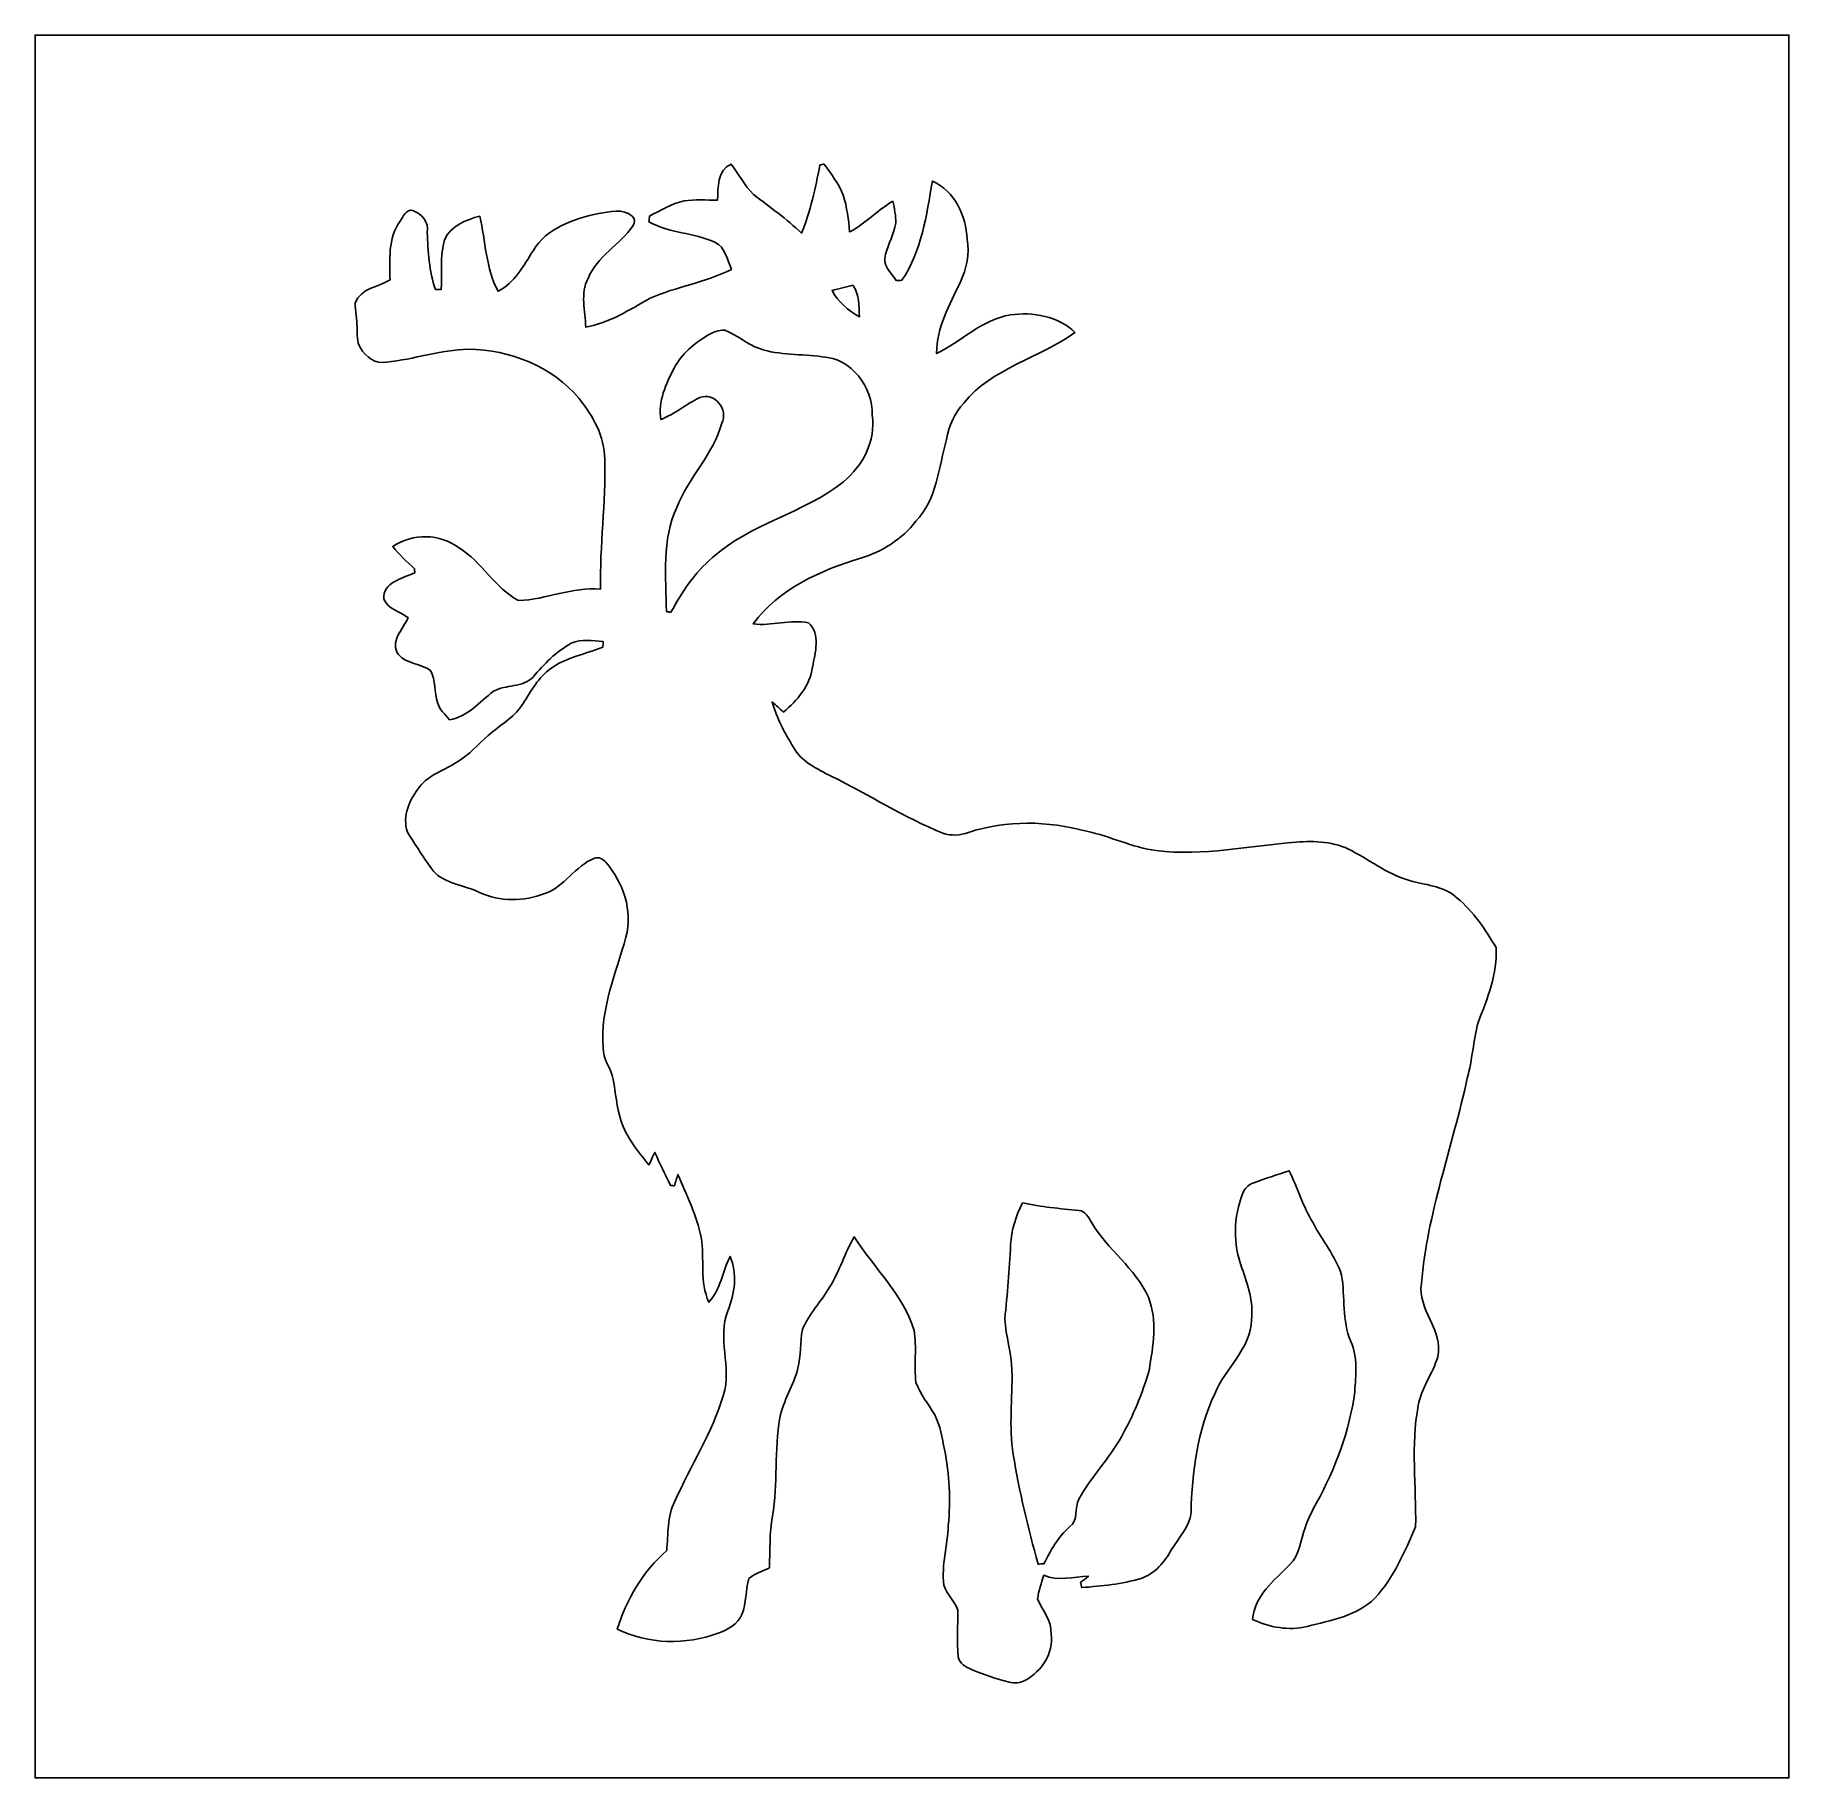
# Model space of a CAD drawing. Header units: centimetres. Extents: x -16.8 to 16.8, y -16.7 to 16.7.
import ezdxf

# ---------------------------------------------------------------- set-up
doc = ezdxf.new("R2010")
doc.units = ezdxf.units.CM
doc.header["$MEASUREMENT"] = 0
doc.layers.add('Layer 1', color=7, linetype='Continuous')

msp = doc.modelspace()

# ---------------------------------------------------------------- linework, layer by layer
at = {"layer": 'Layer 1', "color": 7}
for points, knots in [([(-16.77458, 16.66875), (-16.77458, 16.66875), (16.77458, 16.66875), (16.77458, 16.66875), (16.77458, 16.66875), (16.77458, 16.66875), (16.77458, -16.66875), (16.77458, -16.66875), (16.77458, -16.66875), (16.77458, -16.66875), (-16.77458, -16.66875), (-16.77458, -16.66875), (-16.77458, -16.66875), (-16.77458, -16.66875), (-16.77458, 16.66875), (-16.77458, 16.66875), (-16.77458, 16.66875), (-16.77458, 16.66875), (-16.77458, 16.66875), (-16.77458, 16.66875)], [0, 0, 0, 0, 0.16666667, 0.16666667, 0.16666667, 0.16666667, 0.33333333, 0.33333333, 0.33333333, 0.33333333, 0.5, 0.5, 0.5, 0.5, 0.66666667, 0.66666667, 0.66666667, 0.66666667, 1, 1, 1, 1]), ([(-1.76177, 14.18096), (-1.84926, 13.74034), (-1.94134, 13.29725), (-2.11314, 12.88027), (-2.11314, 12.88027), (-2.39854, 13.15226), (-2.72027, 13.38086), (-3.03177, 13.62075), (-3.03177, 13.62075), (-3.20358, 13.79044), (-3.31364, 14.01092), (-3.46181, 14.20001), (-3.46181, 14.20001), (-3.73133, 14.07901), (-3.70205, 13.75481), (-3.72286, 13.50786), (-3.72286, 13.50786), (-3.93524, 13.5128), (-4.14973, 13.52762), (-4.36069, 13.49728), (-4.36069, 13.49728), (-4.5974, 13.44436), (-4.8073, 13.31383), (-5.02214, 13.20765), (-5.02214, 13.20765), (-5.02461, 13.17978), (-5.02955, 13.12404), (-5.03202, 13.09617), (-5.03202, 13.09617), (-4.64185, 12.87815), (-4.17266, 12.88944), (-3.76943, 12.70459), (-3.76943, 12.70459), (-3.57082, 12.61145), (-3.53131, 12.37121), (-3.45369, 12.18636), (-3.45369, 12.18636), (-3.94794, 11.93588), (-4.50568, 11.86004), (-5.00839, 11.6332), (-5.00839, 11.6332), (-5.40279, 11.41765), (-5.79014, 11.16083), (-6.24134, 11.08216), (-6.24134, 11.08216), (-6.24311, 11.39261), (-6.35494, 11.72527), (-6.19443, 12.01385), (-6.19443, 12.01385), (-6.02827, 12.44529), (-5.58412, 12.6559), (-5.33365, 13.0242), (-5.33365, 13.0242), (-5.3019, 13.07853), (-5.29131, 13.16602), (-5.35129, 13.20482), (-5.35129, 13.20482), (-5.52873, 13.36146), (-5.7852, 13.28632), (-5.99193, 13.2588), (-5.99193, 13.2588), (-6.46395, 13.15791), (-6.98712, 12.98187), (-7.24923, 12.54231), (-7.24923, 12.54231), (-7.43056, 12.25374), (-7.60236, 11.93094), (-7.91669, 11.76796), (-7.91669, 11.76796), (-8.15904, 12.20893), (-8.15305, 12.72611), (-8.26664, 13.20482), (-8.26664, 13.20482), (-8.5284, 13.13462), (-8.83003, 13.02103), (-8.94009, 12.75045), (-8.94009, 12.75045), (-9.03711, 12.44282), (-8.9849, 12.11721), (-9.00818, 11.80077), (-9.00818, 11.80077), (-9.03534, 11.80147), (-9.08967, 11.80289), (-9.11648, 11.80394), (-9.11648, 11.80394), (-9.23819, 12.15319), (-9.25795, 12.52784), (-9.27171, 12.89438), (-9.27171, 12.89438), (-9.23043, 13.08947), (-9.38318, 13.24786), (-9.54864, 13.31031), (-9.54864, 13.31031), (-9.67705, 13.35193), (-9.73526, 13.18295), (-9.79276, 13.10816), (-9.79276, 13.10816), (-10.0263, 12.7822), (-9.99278, 12.36274), (-9.98361, 11.98492), (-9.98361, 11.98492), (-10.20833, 11.85157), (-10.54382, 11.82864), (-10.65213, 11.54818), (-10.65213, 11.54818), (-10.65459, 11.38943), (-10.61367, 11.23315), (-10.61544, 11.07405), (-10.61544, 11.07405), (-10.61014, 10.94317), (-10.6239, 10.80206), (-10.55158, 10.68529), (-10.55158, 10.68529), (-10.44857, 10.51772), (-10.26619, 10.36002), (-10.0524, 10.41329), (-10.0524, 10.41329), (-9.525, 10.46692), (-9.01559, 10.64613), (-8.48325, 10.6613), (-8.48325, 10.6613), (-7.69408, 10.64789), (-6.88022, 10.33462), (-6.3694, 9.71691), (-6.3694, 9.71691), (-6.10411, 9.38636), (-5.87869, 8.99125), (-5.87869, 8.55451), (-5.87869, 8.55451), (-5.8547, 7.72583), (-5.975, 6.90104), (-5.95842, 6.07131), (-5.95842, 6.07131), (-6.49499, 6.11928), (-6.99699, 5.87269), (-7.5244, 5.85011), (-7.5244, 5.85011), (-7.98054, 6.09388), (-8.22325, 6.59059), (-8.66246, 6.85906), (-8.66246, 6.85906), (-9.02617, 7.13705), (-9.55393, 7.14163), (-9.9314, 6.88728), (-9.9314, 6.88728), (-9.81181, 6.72747), (-9.66153, 6.59518), (-9.51512, 6.46077), (-9.51512, 6.46077), (-9.51442, 6.44137), (-9.51336, 6.40292), (-9.51265, 6.38351), (-9.51265, 6.38351), (-9.74231, 6.27168), (-10.12719, 6.20854), (-10.1032, 5.87728), (-10.1032, 5.87728), (-10.027, 5.68819), (-9.79029, 5.64056), (-9.63824, 5.52485), (-9.63824, 5.52485), (-9.73596, 5.30684), (-9.99737, 5.06095), (-9.82416, 4.81753), (-9.82416, 4.81753), (-9.66364, 4.64009), (-9.39553, 4.64996), (-9.20856, 4.51379), (-9.20856, 4.51379), (-9.11154, 4.32611), (-9.14012, 4.09857), (-9.07591, 3.89925), (-9.07591, 3.89925), (-9.04416, 3.76449), (-8.92493, 3.67771), (-8.8452, 3.57188), (-8.8452, 3.57188), (-8.49489, 3.62761), (-8.27264, 3.91654), (-8.00523, 4.11727), (-8.00523, 4.11727), (-7.76923, 4.24991), (-7.45102, 4.18289), (-7.24817, 4.38891), (-7.24817, 4.38891), (-7.03756, 4.63726), (-6.80791, 4.87856), (-6.51757, 5.03414), (-6.51757, 5.03414), (-6.32354, 5.12198), (-6.11223, 5.08635), (-5.90868, 5.06871), (-5.90868, 5.06871), (-5.90973, 5.0419), (-5.91185, 4.98757), (-5.91291, 4.96076), (-5.91291, 4.96076), (-6.27627, 4.8133), (-6.68761, 4.75227), (-6.99241, 4.48663), (-6.99241, 4.48663), (-7.21078, 4.29507), (-7.33354, 4.02661), (-7.50006, 3.79413), (-7.50006, 3.79413), (-7.66939, 3.58528), (-7.90434, 3.44734), (-8.10542, 3.27237), (-8.10542, 3.27237), (-8.30439, 3.10727), (-8.46773, 2.89913), (-8.69527, 2.76966), (-8.69527, 2.76966), (-8.9348, 2.60773), (-9.23572, 2.52801), (-9.41917, 2.292), (-9.41917, 2.292), (-9.6072, 2.04964), (-9.75572, 1.73284), (-9.652, 1.4224), (-9.652, 1.4224), (-9.49643, 1.17016), (-9.33344, 0.9211), (-9.15988, 0.68051), (-9.15988, 0.68051), (-8.92845, 0.42404), (-8.56403, 0.41628), (-8.27123, 0.26987), (-8.27123, 0.26987), (-7.88458, 0.08467), (-7.42068, 0.09737), (-7.02522, 0.24871), (-7.02522, 0.24871), (-6.64528, 0.375), (-6.44525, 0.78176), (-6.07236, 0.92181), (-6.07236, 0.92181), (-5.99123, 0.95638), (-5.90762, 0.90911), (-5.85682, 0.84596), (-5.85682, 0.84596), (-5.52309, 0.46108), (-5.33576, -0.0829), (-5.47194, -0.58738), (-5.47194, -0.58738), (-5.66208, -1.28023), (-5.97006, -1.9618), (-5.90621, -2.6984), (-5.90621, -2.6984), (-5.92067, -2.92523), (-5.74922, -3.09492), (-5.71676, -3.31047), (-5.71676, -3.31047), (-5.66632, -3.56835), (-5.65009, -3.83434), (-5.56895, -4.08623), (-5.56895, -4.08623), (-5.46876, -4.4129), (-5.24263, -4.67995), (-5.03308, -4.94347), (-5.03308, -4.94347), (-4.9911, -4.86728), (-4.96076, -4.77449), (-4.91843, -4.70288), (-4.91843, -4.70288), (-4.82494, -4.91596), (-4.72193, -5.12516), (-4.62245, -5.33541), (-4.62245, -5.33541), (-4.60304, -5.33753), (-4.56424, -5.34106), (-4.54484, -5.34282), (-4.54484, -5.34282), (-4.52261, -5.26944), (-4.50003, -5.19642), (-4.4771, -5.12339), (-4.4771, -5.12339), (-4.30883, -5.51674), (-4.1215, -5.90656), (-4.03437, -6.32848), (-4.03437, -6.32848), (-3.96522, -6.7377), (-4.06506, -7.18185), (-3.88514, -7.56955), (-3.88514, -7.56955), (-3.66254, -7.32543), (-3.62338, -6.979), (-3.48121, -6.69184), (-3.48121, -6.69184), (-3.33693, -7.01992), (-3.38773, -7.40728), (-3.52425, -7.73112), (-3.52425, -7.73112), (-3.73204, -8.25077), (-3.43958, -8.81345), (-3.6068, -9.34191), (-3.6068, -9.34191), (-3.82129, -10.06052), (-4.23228, -10.69552), (-4.53531, -11.37673), (-4.53531, -11.37673), (-4.68983, -11.6653), (-4.65984, -12.00573), (-4.69194, -12.32076), (-4.69194, -12.32076), (-5.14632, -12.71729), (-5.45818, -13.24928), (-5.63845, -13.82042), (-5.63845, -13.82042), (-5.04296, -14.11887), (-4.32753, -14.12769), (-3.70734, -13.8998), (-3.70734, -13.8998), (-3.52531, -13.83101), (-3.33199, -13.72941), (-3.25226, -13.54067), (-3.25226, -13.54067), (-3.16406, -13.32265), (-3.1877, -13.07853), (-3.12067, -12.85522), (-3.12067, -12.85522), (-3.01096, -12.75362), (-2.85715, -12.71764), (-2.72662, -12.64849), (-2.72662, -12.64849), (-2.71851, -12.31829), (-2.72591, -11.98562), (-2.66947, -11.65895), (-2.66947, -11.65895), (-2.56293, -11.03701), (-2.63419, -10.39954), (-2.52906, -9.77829), (-2.52906, -9.77829), (-2.45816, -9.44845), (-2.26801, -9.15882), (-2.18193, -8.83391), (-2.18193, -8.83391), (-2.12584, -8.59049), (-2.14136, -8.3372), (-2.09691, -8.09343), (-2.09691, -8.09343), (-1.9745, -7.79321), (-1.73531, -7.56109), (-1.57868, -7.27957), (-1.57868, -7.27957), (-1.38218, -6.97971), (-1.28976, -6.62658), (-1.1049, -6.32072), (-1.1049, -6.32072), (-0.72496, -6.91656), (-0.17321, -7.41715), (0.04233, -8.10754), (0.04233, -8.10754), (0.09313, -8.43633), (0.03598, -8.77252), (0.0762, -9.10308), (0.0762, -9.10308), (0.15346, -9.33132), (0.31362, -9.51724), (0.43392, -9.72291), (0.43392, -9.72291), (0.54363, -9.92858), (0.57503, -10.16353), (0.6223, -10.3886), (0.6223, -10.3886), (0.71931, -10.86414), (0.74154, -11.35451), (0.69391, -11.83746), (0.69391, -11.83746), (0.67804, -12.21952), (0.56444, -12.59699), (0.60678, -12.98152), (0.60678, -12.98152), (0.66781, -13.15685), (0.81633, -13.28843), (0.87912, -13.462), (0.87912, -13.462), (0.88124, -13.75939), (0.85019, -14.05714), (0.88618, -14.35382), (0.88618, -14.35382), (0.90523, -14.48294), (1.03187, -14.54961), (1.14053, -14.59547), (1.14053, -14.59547), (1.37372, -14.68967), (1.61043, -14.77821), (1.85596, -14.83536), (1.85596, -14.83536), (1.95968, -14.86253), (2.07469, -14.85159), (2.16853, -14.79762), (2.16853, -14.79762), (2.47967, -14.63252), (2.71463, -14.27903), (2.66136, -13.91779), (2.66136, -13.91779), (2.67899, -13.66061), (2.48849, -13.468), (2.40206, -13.24539), (2.40206, -13.24539), (2.42006, -13.08982), (2.47897, -12.94236), (2.51989, -12.79207), (2.51989, -12.79207), (2.79329, -12.91202), (3.08857, -12.81677), (3.37432, -12.81042), (3.37432, -12.81042), (3.32423, -12.85028), (3.27378, -12.89015), (3.22298, -12.92966), (3.22298, -12.92966), (3.22933, -12.95435), (3.24132, -13.00409), (3.24732, -13.02879), (3.24732, -13.02879), (3.62938, -12.99774), (4.01426, -12.96211), (4.38291, -12.85099), (4.38291, -12.85099), (4.64679, -12.76244), (4.83482, -12.53666), (4.96676, -12.30101), (4.96676, -12.30101), (5.09341, -12.06888), (5.32236, -11.86886), (5.33894, -11.59016), (5.33894, -11.59016), (5.35305, -10.81581), (5.46382, -10.03124), (5.79085, -9.32215), (5.79085, -9.32215), (5.98734, -8.83003), (6.48194, -8.46455), (6.49711, -7.90575), (6.49711, -7.90575), (6.53133, -7.56461), (6.42726, -7.23441), (6.31155, -6.91903), (6.31155, -6.91903), (6.13939, -6.46148), (6.14327, -5.93584), (6.32919, -5.48322), (6.32919, -5.48322), (6.36094, -5.39362), (6.43361, -5.32483), (6.52145, -5.29061), (6.52145, -5.29061), (6.74829, -5.19783), (6.98606, -5.13503), (7.21783, -5.0546), (7.21783, -5.0546), (7.37129, -5.38586), (7.47995, -5.73793), (7.67327, -6.04979), (7.67327, -6.04979), (7.84119, -6.39057), (8.10331, -6.68443), (8.21902, -7.04991), (8.21902, -7.04991), (8.28781, -7.47042), (8.21866, -7.92127), (8.39364, -8.32097), (8.39364, -8.32097), (8.53405, -8.62154), (8.48748, -8.96197), (8.46914, -9.28194), (8.46914, -9.28194), (8.37142, -10.03159), (8.09942, -10.74879), (7.73853, -11.40954), (7.73853, -11.40954), (7.65598, -11.563), (7.56744, -11.7154), (7.51946, -11.88438), (7.51946, -11.88438), (7.42738, -12.12074), (7.4235, -12.40331), (7.22665, -12.58852), (7.22665, -12.58852), (6.92926, -12.88803), (6.55038, -13.18295), (6.51404, -13.63698), (6.51404, -13.63698), (6.84036, -13.79326), (7.20619, -13.8557), (7.56214, -13.77174), (7.56214, -13.77174), (8.01335, -13.65285), (8.509, -13.57207), (8.85472, -13.22987), (8.85472, -13.22987), (9.21526, -12.84146), (9.42728, -12.34334), (9.6333, -11.86321), (9.6333, -11.86321), (9.65129, -11.09345), (9.53558, -10.30852), (9.68551, -9.54476), (9.68551, -9.54476), (9.73914, -9.20644), (9.96527, -8.93586), (10.05664, -8.61272), (10.05664, -8.61272), (10.16917, -8.09907), (9.66611, -7.71313), (9.74407, -7.21007), (9.74407, -7.21007), (9.85908, -5.86669), (10.33639, -4.59528), (10.62214, -3.28613), (10.62214, -3.28613), (10.71704, -2.93476), (10.7382, -2.56893), (10.82887, -2.21721), (10.82887, -2.21721), (11.01019, -1.76213), (11.19999, -1.27988), (11.17212, -0.78458), (11.17212, -0.78458), (10.96892, -0.43956), (10.73997, -0.09454), (10.42635, 0.16051), (10.42635, 0.16051), (10.19986, 0.38029), (9.8679, 0.40711), (9.57721, 0.48013), (9.57721, 0.48013), (9.14612, 0.58632), (8.79263, 0.86289), (8.40846, 1.06892), (8.40846, 1.06892), (8.08567, 1.23931), (7.70749, 1.26224), (7.35048, 1.23119), (7.35048, 1.23119), (6.45936, 1.16487), (5.57071, 0.95744), (4.67325, 1.06998), (4.67325, 1.06998), (4.21252, 1.13065), (3.79166, 1.34549), (3.33869, 1.43827), (3.33869, 1.43827), (2.60279, 1.63971), (1.80869, 1.65876), (1.08056, 1.41429), (1.08056, 1.41429), (0.92287, 1.35819), (0.74824, 1.34867), (0.58808, 1.403), (0.58808, 1.403), (-0.15064, 1.70074), (-0.81986, 2.1396), (-1.53529, 2.48603), (-1.53529, 2.48603), (-1.8101, 2.62925), (-2.11561, 2.77001), (-2.27259, 3.05364), (-2.27259, 3.05364), (-2.43769, 3.32211), (-2.5848, 3.60645), (-2.67547, 3.90913), (-2.67547, 3.90913), (-2.60103, 3.84916), (-2.53012, 3.78531), (-2.46027, 3.71969), (-2.46027, 3.71969), (-2.18758, 3.93629), (-1.95615, 4.22734), (-1.90183, 4.58082), (-1.90183, 4.58082), (-1.8542, 4.84928), (-1.74096, 5.21688), (-1.98085, 5.42713), (-1.98085, 5.42713), (-2.32622, 5.50016), (-2.68605, 5.35905), (-3.03742, 5.40667), (-3.03742, 5.40667), (-2.54, 6.06954), (-1.7586, 6.43572), (-0.98143, 6.66221), (-0.98143, 6.66221), (-0.56797, 6.78674), (-0.19297, 7.02698), (0.07514, 7.36776), (0.07514, 7.36776), (0.47801, 7.78933), (0.50976, 8.40105), (0.65969, 8.93339), (0.65969, 8.93339), (0.7052, 9.19127), (0.81456, 9.43398), (0.98919, 9.63083), (0.98919, 9.63083), (1.53247, 10.30676), (2.43664, 10.48456), (3.1175, 10.97739), (3.1175, 10.97739), (2.80317, 11.29347), (2.30752, 11.37885), (1.88136, 11.31605), (1.88136, 11.31605), (1.33809, 11.22574), (0.94791, 10.81087), (0.4699, 10.57769), (0.4699, 10.57769), (0.46673, 11.07793), (0.72143, 11.51008), (0.92534, 11.94788), (0.92534, 11.94788), (1.04599, 12.20011), (1.0989, 12.48657), (1.05798, 12.76491), (1.05798, 12.76491), (1.02835, 13.21047), (0.82127, 13.68742), (0.38947, 13.87651), (0.38947, 13.87651), (0.27517, 13.22423), (0.18874, 12.53984), (-0.19403, 11.97927), (-0.19403, 11.97927), (-0.2219, 11.97716), (-0.27728, 11.97328), (-0.3048, 11.97116), (-0.3048, 11.97116), (-0.39617, 12.1285), (-0.57679, 12.27279), (-0.50765, 12.47669), (-0.50765, 12.47669), (-0.44838, 12.67777), (-0.34925, 12.86616), (-0.31009, 13.07394), (-0.31009, 13.07394), (-0.30692, 13.2147), (-0.33479, 13.3537), (-0.36689, 13.48987), (-0.36689, 13.48987), (-0.66075, 13.32054), (-0.89182, 13.06019), (-1.19239, 12.90285), (-1.19239, 12.90285), (-1.21073, 13.13991), (-1.24354, 13.37769), (-1.31551, 13.60452), (-1.31551, 13.60452), (-1.40018, 13.8236), (-1.54658, 14.01127), (-1.68063, 14.20107), (-1.68063, 14.20107), (-1.70109, 14.19613), (-1.74166, 14.1859), (-1.76177, 14.18096)], [0, 0, 0, 0, 0.00606061, 0.00606061, 0.00606061, 0.00606061, 0.01212121, 0.01212121, 0.01212121, 0.01212121, 0.01818182, 0.01818182, 0.01818182, 0.01818182, 0.02424242, 0.02424242, 0.02424242, 0.02424242, 0.03030303, 0.03030303, 0.03030303, 0.03030303, 0.03636364, 0.03636364, 0.03636364, 0.03636364, 0.04242424, 0.04242424, 0.04242424, 0.04242424, 0.04848485, 0.04848485, 0.04848485, 0.04848485, 0.05454545, 0.05454545, 0.05454545, 0.05454545, 0.06060606, 0.06060606, 0.06060606, 0.06060606, 0.06666667, 0.06666667, 0.06666667, 0.06666667, 0.07272727, 0.07272727, 0.07272727, 0.07272727, 0.07878788, 0.07878788, 0.07878788, 0.07878788, 0.08484848, 0.08484848, 0.08484848, 0.08484848, 0.09090909, 0.09090909, 0.09090909, 0.09090909, 0.0969697, 0.0969697, 0.0969697, 0.0969697, 0.1030303, 0.1030303, 0.1030303, 0.1030303, 0.10909091, 0.10909091, 0.10909091, 0.10909091, 0.11515152, 0.11515152, 0.11515152, 0.11515152, 0.12121212, 0.12121212, 0.12121212, 0.12121212, 0.12727273, 0.12727273, 0.12727273, 0.12727273, 0.13333333, 0.13333333, 0.13333333, 0.13333333, 0.13939394, 0.13939394, 0.13939394, 0.13939394, 0.14545455, 0.14545455, 0.14545455, 0.14545455, 0.15151515, 0.15151515, 0.15151515, 0.15151515, 0.15757576, 0.15757576, 0.15757576, 0.15757576, 0.16363636, 0.16363636, 0.16363636, 0.16363636, 0.16969697, 0.16969697, 0.16969697, 0.16969697, 0.17575758, 0.17575758, 0.17575758, 0.17575758, 0.18181818, 0.18181818, 0.18181818, 0.18181818, 0.18787879, 0.18787879, 0.18787879, 0.18787879, 0.19393939, 0.19393939, 0.19393939, 0.19393939, 0.2, 0.2, 0.2, 0.2, 0.20606061, 0.20606061, 0.20606061, 0.20606061, 0.21212121, 0.21212121, 0.21212121, 0.21212121, 0.21818182, 0.21818182, 0.21818182, 0.21818182, 0.22424242, 0.22424242, 0.22424242, 0.22424242, 0.23030303, 0.23030303, 0.23030303, 0.23030303, 0.23636364, 0.23636364, 0.23636364, 0.23636364, 0.24242424, 0.24242424, 0.24242424, 0.24242424, 0.24848485, 0.24848485, 0.24848485, 0.24848485, 0.25454545, 0.25454545, 0.25454545, 0.25454545, 0.26060606, 0.26060606, 0.26060606, 0.26060606, 0.26666667, 0.26666667, 0.26666667, 0.26666667, 0.27272727, 0.27272727, 0.27272727, 0.27272727, 0.27878788, 0.27878788, 0.27878788, 0.27878788, 0.28484848, 0.28484848, 0.28484848, 0.28484848, 0.29090909, 0.29090909, 0.29090909, 0.29090909, 0.2969697, 0.2969697, 0.2969697, 0.2969697, 0.3030303, 0.3030303, 0.3030303, 0.3030303, 0.30909091, 0.30909091, 0.30909091, 0.30909091, 0.31515152, 0.31515152, 0.31515152, 0.31515152, 0.32121212, 0.32121212, 0.32121212, 0.32121212, 0.32727273, 0.32727273, 0.32727273, 0.32727273, 0.33333333, 0.33333333, 0.33333333, 0.33333333, 0.33939394, 0.33939394, 0.33939394, 0.33939394, 0.34545455, 0.34545455, 0.34545455, 0.34545455, 0.35151515, 0.35151515, 0.35151515, 0.35151515, 0.35757576, 0.35757576, 0.35757576, 0.35757576, 0.36363636, 0.36363636, 0.36363636, 0.36363636, 0.36969697, 0.36969697, 0.36969697, 0.36969697, 0.37575758, 0.37575758, 0.37575758, 0.37575758, 0.38181818, 0.38181818, 0.38181818, 0.38181818, 0.38787879, 0.38787879, 0.38787879, 0.38787879, 0.39393939, 0.39393939, 0.39393939, 0.39393939, 0.4, 0.4, 0.4, 0.4, 0.40606061, 0.40606061, 0.40606061, 0.40606061, 0.41212121, 0.41212121, 0.41212121, 0.41212121, 0.41818182, 0.41818182, 0.41818182, 0.41818182, 0.42424242, 0.42424242, 0.42424242, 0.42424242, 0.43030303, 0.43030303, 0.43030303, 0.43030303, 0.43636364, 0.43636364, 0.43636364, 0.43636364, 0.44242424, 0.44242424, 0.44242424, 0.44242424, 0.44848485, 0.44848485, 0.44848485, 0.44848485, 0.45454545, 0.45454545, 0.45454545, 0.45454545, 0.46060606, 0.46060606, 0.46060606, 0.46060606, 0.46666667, 0.46666667, 0.46666667, 0.46666667, 0.47272727, 0.47272727, 0.47272727, 0.47272727, 0.47878788, 0.47878788, 0.47878788, 0.47878788, 0.48484848, 0.48484848, 0.48484848, 0.48484848, 0.49090909, 0.49090909, 0.49090909, 0.49090909, 0.4969697, 0.4969697, 0.4969697, 0.4969697, 0.5030303, 0.5030303, 0.5030303, 0.5030303, 0.50909091, 0.50909091, 0.50909091, 0.50909091, 0.51515152, 0.51515152, 0.51515152, 0.51515152, 0.52121212, 0.52121212, 0.52121212, 0.52121212, 0.52727273, 0.52727273, 0.52727273, 0.52727273, 0.53333333, 0.53333333, 0.53333333, 0.53333333, 0.53939394, 0.53939394, 0.53939394, 0.53939394, 0.54545455, 0.54545455, 0.54545455, 0.54545455, 0.55151515, 0.55151515, 0.55151515, 0.55151515, 0.55757576, 0.55757576, 0.55757576, 0.55757576, 0.56363636, 0.56363636, 0.56363636, 0.56363636, 0.56969697, 0.56969697, 0.56969697, 0.56969697, 0.57575758, 0.57575758, 0.57575758, 0.57575758, 0.58181818, 0.58181818, 0.58181818, 0.58181818, 0.58787879, 0.58787879, 0.58787879, 0.58787879, 0.59393939, 0.59393939, 0.59393939, 0.59393939, 0.6, 0.6, 0.6, 0.6, 0.60606061, 0.60606061, 0.60606061, 0.60606061, 0.61212121, 0.61212121, 0.61212121, 0.61212121, 0.61818182, 0.61818182, 0.61818182, 0.61818182, 0.62424242, 0.62424242, 0.62424242, 0.62424242, 0.63030303, 0.63030303, 0.63030303, 0.63030303, 0.63636364, 0.63636364, 0.63636364, 0.63636364, 0.64242424, 0.64242424, 0.64242424, 0.64242424, 0.64848485, 0.64848485, 0.64848485, 0.64848485, 0.65454545, 0.65454545, 0.65454545, 0.65454545, 0.66060606, 0.66060606, 0.66060606, 0.66060606, 0.66666667, 0.66666667, 0.66666667, 0.66666667, 0.67272727, 0.67272727, 0.67272727, 0.67272727, 0.67878788, 0.67878788, 0.67878788, 0.67878788, 0.68484848, 0.68484848, 0.68484848, 0.68484848, 0.69090909, 0.69090909, 0.69090909, 0.69090909, 0.6969697, 0.6969697, 0.6969697, 0.6969697, 0.7030303, 0.7030303, 0.7030303, 0.7030303, 0.70909091, 0.70909091, 0.70909091, 0.70909091, 0.71515152, 0.71515152, 0.71515152, 0.71515152, 0.72121212, 0.72121212, 0.72121212, 0.72121212, 0.72727273, 0.72727273, 0.72727273, 0.72727273, 0.73333333, 0.73333333, 0.73333333, 0.73333333, 0.73939394, 0.73939394, 0.73939394, 0.73939394, 0.74545455, 0.74545455, 0.74545455, 0.74545455, 0.75151515, 0.75151515, 0.75151515, 0.75151515, 0.75757576, 0.75757576, 0.75757576, 0.75757576, 0.76363636, 0.76363636, 0.76363636, 0.76363636, 0.76969697, 0.76969697, 0.76969697, 0.76969697, 0.77575758, 0.77575758, 0.77575758, 0.77575758, 0.78181818, 0.78181818, 0.78181818, 0.78181818, 0.78787879, 0.78787879, 0.78787879, 0.78787879, 0.79393939, 0.79393939, 0.79393939, 0.79393939, 0.8, 0.8, 0.8, 0.8, 0.80606061, 0.80606061, 0.80606061, 0.80606061, 0.81212121, 0.81212121, 0.81212121, 0.81212121, 0.81818182, 0.81818182, 0.81818182, 0.81818182, 0.82424242, 0.82424242, 0.82424242, 0.82424242, 0.83030303, 0.83030303, 0.83030303, 0.83030303, 0.83636364, 0.83636364, 0.83636364, 0.83636364, 0.84242424, 0.84242424, 0.84242424, 0.84242424, 0.84848485, 0.84848485, 0.84848485, 0.84848485, 0.85454545, 0.85454545, 0.85454545, 0.85454545, 0.86060606, 0.86060606, 0.86060606, 0.86060606, 0.86666667, 0.86666667, 0.86666667, 0.86666667, 0.87272727, 0.87272727, 0.87272727, 0.87272727, 0.87878788, 0.87878788, 0.87878788, 0.87878788, 0.88484848, 0.88484848, 0.88484848, 0.88484848, 0.89090909, 0.89090909, 0.89090909, 0.89090909, 0.8969697, 0.8969697, 0.8969697, 0.8969697, 0.9030303, 0.9030303, 0.9030303, 0.9030303, 0.90909091, 0.90909091, 0.90909091, 0.90909091, 0.91515152, 0.91515152, 0.91515152, 0.91515152, 0.92121212, 0.92121212, 0.92121212, 0.92121212, 0.92727273, 0.92727273, 0.92727273, 0.92727273, 0.93333333, 0.93333333, 0.93333333, 0.93333333, 0.93939394, 0.93939394, 0.93939394, 0.93939394, 0.94545455, 0.94545455, 0.94545455, 0.94545455, 0.95151515, 0.95151515, 0.95151515, 0.95151515, 0.95757576, 0.95757576, 0.95757576, 0.95757576, 0.96363636, 0.96363636, 0.96363636, 0.96363636, 0.96969697, 0.96969697, 0.96969697, 0.96969697, 0.97575758, 0.97575758, 0.97575758, 0.97575758, 0.98181818, 0.98181818, 0.98181818, 0.98181818, 0.98787879, 0.98787879, 0.98787879, 0.98787879, 1, 1, 1, 1]), ([(-1.53, 11.78243), (-1.39665, 11.817), (-1.26294, 11.85086), (-1.12889, 11.88473), (-1.12889, 11.88473), (-1.00506, 11.70834), (-1.01882, 11.48609), (-1.0033, 11.28078), (-1.0033, 11.28078), (-1.2192, 11.39649), (-1.41464, 11.5637), (-1.53, 11.78243)], [0, 0, 0, 0, 0.25, 0.25, 0.25, 0.25, 0.5, 0.5, 0.5, 0.5, 1, 1, 1, 1]), ([(-3.90631, 10.928), (-3.80894, 10.98726), (-3.69888, 11.02501), (-3.58246, 11.02184), (-3.58246, 11.02184), (-3.34716, 10.93294), (-3.15454, 10.75831), (-2.91747, 10.67259), (-2.91747, 10.67259), (-2.53153, 10.53677), (-2.11526, 10.57592), (-1.71591, 10.51384), (-1.71591, 10.51384), (-1.16064, 10.49232), (-0.74965, 9.9314), (-0.75988, 9.40082), (-0.75988, 9.40082), (-0.69003, 8.90482), (-0.94156, 8.43139), (-1.31339, 8.12165), (-1.31339, 8.12165), (-2.07574, 7.51346), (-3.08963, 7.33425), (-3.8167, 6.6735), (-3.8167, 6.6735), (-4.15643, 6.38845), (-4.40161, 6.0138), (-4.61081, 5.62716), (-4.61081, 5.62716), (-4.63268, 5.63139), (-4.67642, 5.63915), (-4.69794, 5.64303), (-4.69794, 5.64303), (-4.70041, 6.3052), (-4.79354, 7.01534), (-4.49721, 7.63446), (-4.49721, 7.63446), (-4.27461, 8.2042), (-3.80083, 8.64517), (-3.64031, 9.24242), (-3.64031, 9.24242), (-3.50308, 9.50454), (-3.78001, 9.8485), (-4.05941, 9.73561), (-4.05941, 9.73561), (-4.31694, 9.61284), (-4.53743, 9.42022), (-4.80413, 9.3151), (-4.80413, 9.3151), (-4.86057, 9.66399), (-4.70853, 9.99631), (-4.54942, 10.29617), (-4.54942, 10.29617), (-4.40972, 10.56958), (-4.16454, 10.77101), (-3.90631, 10.928)], [0, 0, 0, 0, 0.06666667, 0.06666667, 0.06666667, 0.06666667, 0.13333333, 0.13333333, 0.13333333, 0.13333333, 0.2, 0.2, 0.2, 0.2, 0.26666667, 0.26666667, 0.26666667, 0.26666667, 0.33333333, 0.33333333, 0.33333333, 0.33333333, 0.4, 0.4, 0.4, 0.4, 0.46666667, 0.46666667, 0.46666667, 0.46666667, 0.53333333, 0.53333333, 0.53333333, 0.53333333, 0.6, 0.6, 0.6, 0.6, 0.66666667, 0.66666667, 0.66666667, 0.66666667, 0.73333333, 0.73333333, 0.73333333, 0.73333333, 0.8, 0.8, 0.8, 0.8, 0.86666667, 0.86666667, 0.86666667, 0.86666667, 1, 1, 1, 1]), ([(2.11631, -5.66843), (2.46909, -5.74816), (2.83034, -5.77744), (3.18911, -5.81484), (3.18911, -5.81484), (3.31964, -5.82471), (3.37679, -5.95559), (3.43994, -6.05049), (3.43994, -6.05049), (3.73839, -6.57084), (4.27496, -6.91621), (4.5212, -7.47148), (4.5212, -7.47148), (4.70429, -7.92127), (4.61398, -8.41269), (4.5339, -8.87342), (4.5339, -8.87342), (4.41149, -9.31651), (4.2291, -9.74231), (4.00473, -10.14307), (4.00473, -10.14307), (3.77225, -10.56675), (3.42371, -10.91389), (3.18982, -11.33616), (3.18982, -11.33616), (3.10127, -11.50408), (3.19264, -11.74644), (3.01307, -11.86674), (3.01307, -11.86674), (2.79471, -12.06112), (2.64971, -12.31512), (2.52271, -12.57476), (2.52271, -12.57476), (2.4952, -12.57582), (2.43981, -12.57723), (2.41229, -12.57829), (2.41229, -12.57829), (2.22003, -11.88685), (2.04964, -11.18835), (1.93746, -10.47962), (1.93746, -10.47962), (1.84644, -9.94798), (1.92722, -9.40823), (1.91206, -8.87342), (1.91206, -8.87342), (1.90182, -8.5404), (1.7967, -8.21937), (1.77377, -7.88846), (1.77377, -7.88846), (1.82809, -7.41786), (1.86055, -6.94549), (1.8863, -6.47277), (1.8863, -6.47277), (1.90324, -6.1916), (1.98543, -5.91714), (2.11631, -5.66843)], [0, 0, 0, 0, 0.06666667, 0.06666667, 0.06666667, 0.06666667, 0.13333333, 0.13333333, 0.13333333, 0.13333333, 0.2, 0.2, 0.2, 0.2, 0.26666667, 0.26666667, 0.26666667, 0.26666667, 0.33333333, 0.33333333, 0.33333333, 0.33333333, 0.4, 0.4, 0.4, 0.4, 0.46666667, 0.46666667, 0.46666667, 0.46666667, 0.53333333, 0.53333333, 0.53333333, 0.53333333, 0.6, 0.6, 0.6, 0.6, 0.66666667, 0.66666667, 0.66666667, 0.66666667, 0.73333333, 0.73333333, 0.73333333, 0.73333333, 0.8, 0.8, 0.8, 0.8, 0.86666667, 0.86666667, 0.86666667, 0.86666667, 1, 1, 1, 1])]:
    msp.add_open_spline(points, degree=3, knots=knots, dxfattribs=at)
at = {"layer": 'Layer 1', "color": 251}
for points, knots in [([(-1.76177, 14.18096), (-1.74166, 14.1859), (-1.70109, 14.19613), (-1.68063, 14.20107), (-1.68063, 14.20107), (-1.54658, 14.01127), (-1.40018, 13.8236), (-1.31551, 13.60452), (-1.31551, 13.60452), (-1.24354, 13.37769), (-1.21073, 13.13991), (-1.19239, 12.90285), (-1.19239, 12.90285), (-0.89182, 13.06019), (-0.66075, 13.32054), (-0.36689, 13.48987), (-0.36689, 13.48987), (-0.33479, 13.3537), (-0.30692, 13.2147), (-0.31009, 13.07394), (-0.31009, 13.07394), (-0.34925, 12.86616), (-0.44838, 12.67777), (-0.50765, 12.47669), (-0.50765, 12.47669), (-0.57679, 12.27279), (-0.39617, 12.1285), (-0.3048, 11.97116), (-0.3048, 11.97116), (-0.27728, 11.97328), (-0.2219, 11.97716), (-0.19403, 11.97927), (-0.19403, 11.97927), (0.18874, 12.53984), (0.27517, 13.22423), (0.38947, 13.87651), (0.38947, 13.87651), (0.82127, 13.68742), (1.02835, 13.21047), (1.05798, 12.76491), (1.05798, 12.76491), (1.0989, 12.48657), (1.04599, 12.20011), (0.92534, 11.94788), (0.92534, 11.94788), (0.72143, 11.51008), (0.46673, 11.07793), (0.4699, 10.57769), (0.4699, 10.57769), (0.94791, 10.81087), (1.33809, 11.22574), (1.88136, 11.31605), (1.88136, 11.31605), (2.30752, 11.37885), (2.80317, 11.29347), (3.1175, 10.97739), (3.1175, 10.97739), (2.43664, 10.48456), (1.53247, 10.30676), (0.98919, 9.63083), (0.98919, 9.63083), (0.81456, 9.43398), (0.7052, 9.19127), (0.65969, 8.93339), (0.65969, 8.93339), (0.50976, 8.40105), (0.47801, 7.78933), (0.07514, 7.36776), (0.07514, 7.36776), (-0.19297, 7.02698), (-0.56797, 6.78674), (-0.98143, 6.66221), (-0.98143, 6.66221), (-1.7586, 6.43572), (-2.54, 6.06954), (-3.03742, 5.40667), (-3.03742, 5.40667), (-2.68605, 5.35905), (-2.32622, 5.50016), (-1.98085, 5.42713), (-1.98085, 5.42713), (-1.74096, 5.21688), (-1.8542, 4.84928), (-1.90183, 4.58082), (-1.90183, 4.58082), (-1.95615, 4.22734), (-2.18758, 3.93629), (-2.46027, 3.71969), (-2.46027, 3.71969), (-2.53012, 3.78531), (-2.60103, 3.84916), (-2.67547, 3.90913), (-2.67547, 3.90913), (-2.5848, 3.60645), (-2.43769, 3.32211), (-2.27259, 3.05364), (-2.27259, 3.05364), (-2.11561, 2.77001), (-1.8101, 2.62925), (-1.53529, 2.48603), (-1.53529, 2.48603), (-0.81986, 2.1396), (-0.15064, 1.70074), (0.58808, 1.403), (0.58808, 1.403), (0.74824, 1.34867), (0.92287, 1.35819), (1.08056, 1.41429), (1.08056, 1.41429), (1.80869, 1.65876), (2.60279, 1.63971), (3.33869, 1.43827), (3.33869, 1.43827), (3.79166, 1.34549), (4.21252, 1.13065), (4.67325, 1.06998), (4.67325, 1.06998), (5.57071, 0.95744), (6.45936, 1.16487), (7.35048, 1.23119), (7.35048, 1.23119), (7.70749, 1.26224), (8.08567, 1.23931), (8.40846, 1.06892), (8.40846, 1.06892), (8.79263, 0.86289), (9.14612, 0.58632), (9.57721, 0.48013), (9.57721, 0.48013), (9.8679, 0.40711), (10.19986, 0.38029), (10.42635, 0.16051), (10.42635, 0.16051), (10.73997, -0.09454), (10.96892, -0.43956), (11.17212, -0.78458), (11.17212, -0.78458), (11.19999, -1.27988), (11.01019, -1.76213), (10.82887, -2.21721), (10.82887, -2.21721), (10.7382, -2.56893), (10.71704, -2.93476), (10.62214, -3.28613), (10.62214, -3.28613), (10.33639, -4.59528), (9.85908, -5.86669), (9.74407, -7.21007), (9.74407, -7.21007), (9.66611, -7.71313), (10.16917, -8.09907), (10.05664, -8.61272), (10.05664, -8.61272), (9.96527, -8.93586), (9.73914, -9.20644), (9.68551, -9.54476), (9.68551, -9.54476), (9.53558, -10.30852), (9.65129, -11.09345), (9.6333, -11.86321), (9.6333, -11.86321), (9.42728, -12.34334), (9.21526, -12.84146), (8.85472, -13.22987), (8.85472, -13.22987), (8.509, -13.57207), (8.01335, -13.65285), (7.56214, -13.77174), (7.56214, -13.77174), (7.20619, -13.8557), (6.84036, -13.79326), (6.51404, -13.63698), (6.51404, -13.63698), (6.55038, -13.18295), (6.92926, -12.88803), (7.22665, -12.58852), (7.22665, -12.58852), (7.4235, -12.40331), (7.42738, -12.12074), (7.51946, -11.88438), (7.51946, -11.88438), (7.56744, -11.7154), (7.65598, -11.563), (7.73853, -11.40954), (7.73853, -11.40954), (8.09942, -10.74879), (8.37142, -10.03159), (8.46914, -9.28194), (8.46914, -9.28194), (8.48748, -8.96197), (8.53405, -8.62154), (8.39364, -8.32097), (8.39364, -8.32097), (8.21866, -7.92127), (8.28781, -7.47042), (8.21902, -7.04991), (8.21902, -7.04991), (8.10331, -6.68443), (7.84119, -6.39057), (7.67327, -6.04979), (7.67327, -6.04979), (7.47995, -5.73793), (7.37129, -5.38586), (7.21783, -5.0546), (7.21783, -5.0546), (6.98606, -5.13503), (6.74829, -5.19783), (6.52145, -5.29061), (6.52145, -5.29061), (6.43361, -5.32483), (6.36094, -5.39362), (6.32919, -5.48322), (6.32919, -5.48322), (6.14327, -5.93584), (6.13939, -6.46148), (6.31155, -6.91903), (6.31155, -6.91903), (6.42726, -7.23441), (6.53133, -7.56461), (6.49711, -7.90575), (6.49711, -7.90575), (6.48194, -8.46455), (5.98734, -8.83003), (5.79085, -9.32215), (5.79085, -9.32215), (5.46382, -10.03124), (5.35305, -10.81581), (5.33894, -11.59016), (5.33894, -11.59016), (5.32236, -11.86886), (5.09341, -12.06888), (4.96676, -12.30101), (4.96676, -12.30101), (4.83482, -12.53666), (4.64679, -12.76244), (4.38291, -12.85099), (4.38291, -12.85099), (4.01426, -12.96211), (3.62938, -12.99774), (3.24732, -13.02879), (3.24732, -13.02879), (3.24132, -13.00409), (3.22933, -12.95435), (3.22298, -12.92966), (3.22298, -12.92966), (3.27378, -12.89015), (3.32423, -12.85028), (3.37432, -12.81042), (3.37432, -12.81042), (3.08857, -12.81677), (2.79329, -12.91202), (2.51989, -12.79207), (2.51989, -12.79207), (2.47897, -12.94236), (2.42006, -13.08982), (2.40206, -13.24539), (2.40206, -13.24539), (2.48849, -13.468), (2.67899, -13.66061), (2.66136, -13.91779), (2.66136, -13.91779), (2.71463, -14.27903), (2.47967, -14.63252), (2.16853, -14.79762), (2.16853, -14.79762), (2.07469, -14.85159), (1.95968, -14.86253), (1.85596, -14.83536), (1.85596, -14.83536), (1.61043, -14.77821), (1.37372, -14.68967), (1.14053, -14.59547), (1.14053, -14.59547), (1.03187, -14.54961), (0.90523, -14.48294), (0.88618, -14.35382), (0.88618, -14.35382), (0.85019, -14.05714), (0.88124, -13.75939), (0.87912, -13.462), (0.87912, -13.462), (0.81633, -13.28843), (0.66781, -13.15685), (0.60678, -12.98152), (0.60678, -12.98152), (0.56444, -12.59699), (0.67804, -12.21952), (0.69391, -11.83746), (0.69391, -11.83746), (0.74154, -11.35451), (0.71931, -10.86414), (0.6223, -10.3886), (0.6223, -10.3886), (0.57503, -10.16353), (0.54363, -9.92858), (0.43392, -9.72291), (0.43392, -9.72291), (0.31362, -9.51724), (0.15346, -9.33132), (0.0762, -9.10308), (0.0762, -9.10308), (0.03598, -8.77252), (0.09313, -8.43633), (0.04233, -8.10754), (0.04233, -8.10754), (-0.17321, -7.41715), (-0.72496, -6.91656), (-1.1049, -6.32072), (-1.1049, -6.32072), (-1.28976, -6.62658), (-1.38218, -6.97971), (-1.57868, -7.27957), (-1.57868, -7.27957), (-1.73531, -7.56109), (-1.9745, -7.79321), (-2.09691, -8.09343), (-2.09691, -8.09343), (-2.14136, -8.3372), (-2.12584, -8.59049), (-2.18193, -8.83391), (-2.18193, -8.83391), (-2.26801, -9.15882), (-2.45816, -9.44845), (-2.52906, -9.77829), (-2.52906, -9.77829), (-2.63419, -10.39954), (-2.56293, -11.03701), (-2.66947, -11.65895), (-2.66947, -11.65895), (-2.72591, -11.98562), (-2.71851, -12.31829), (-2.72662, -12.64849), (-2.72662, -12.64849), (-2.85715, -12.71764), (-3.01096, -12.75362), (-3.12067, -12.85522), (-3.12067, -12.85522), (-3.1877, -13.07853), (-3.16406, -13.32265), (-3.25226, -13.54067), (-3.25226, -13.54067), (-3.33199, -13.72941), (-3.52531, -13.83101), (-3.70734, -13.8998), (-3.70734, -13.8998), (-4.32753, -14.12769), (-5.04296, -14.11887), (-5.63845, -13.82042), (-5.63845, -13.82042), (-5.45818, -13.24928), (-5.14632, -12.71729), (-4.69194, -12.32076), (-4.69194, -12.32076), (-4.65984, -12.00573), (-4.68983, -11.6653), (-4.53531, -11.37673), (-4.53531, -11.37673), (-4.23228, -10.69552), (-3.82129, -10.06052), (-3.6068, -9.34191), (-3.6068, -9.34191), (-3.43958, -8.81345), (-3.73204, -8.25077), (-3.52425, -7.73112), (-3.52425, -7.73112), (-3.38773, -7.40728), (-3.33693, -7.01992), (-3.48121, -6.69184), (-3.48121, -6.69184), (-3.62338, -6.979), (-3.66254, -7.32543), (-3.88514, -7.56955), (-3.88514, -7.56955), (-4.06506, -7.18185), (-3.96522, -6.7377), (-4.03437, -6.32848), (-4.03437, -6.32848), (-4.1215, -5.90656), (-4.30883, -5.51674), (-4.4771, -5.12339), (-4.4771, -5.12339), (-4.50003, -5.19642), (-4.52261, -5.26944), (-4.54484, -5.34282), (-4.54484, -5.34282), (-4.56424, -5.34106), (-4.60304, -5.33753), (-4.62245, -5.33541), (-4.62245, -5.33541), (-4.72193, -5.12516), (-4.82494, -4.91596), (-4.91843, -4.70288), (-4.91843, -4.70288), (-4.96076, -4.77449), (-4.9911, -4.86728), (-5.03308, -4.94347), (-5.03308, -4.94347), (-5.24263, -4.67995), (-5.46876, -4.4129), (-5.56895, -4.08623), (-5.56895, -4.08623), (-5.65009, -3.83434), (-5.66632, -3.56835), (-5.71676, -3.31047), (-5.71676, -3.31047), (-5.74922, -3.09492), (-5.92067, -2.92523), (-5.90621, -2.6984), (-5.90621, -2.6984), (-5.97006, -1.9618), (-5.66208, -1.28023), (-5.47194, -0.58738), (-5.47194, -0.58738), (-5.33576, -0.0829), (-5.52309, 0.46108), (-5.85682, 0.84596), (-5.85682, 0.84596), (-5.90762, 0.90911), (-5.99123, 0.95638), (-6.07236, 0.92181), (-6.07236, 0.92181), (-6.44525, 0.78176), (-6.64528, 0.375), (-7.02522, 0.24871), (-7.02522, 0.24871), (-7.42068, 0.09737), (-7.88458, 0.08467), (-8.27123, 0.26987), (-8.27123, 0.26987), (-8.56403, 0.41628), (-8.92845, 0.42404), (-9.15988, 0.68051), (-9.15988, 0.68051), (-9.33344, 0.9211), (-9.49643, 1.17016), (-9.652, 1.4224), (-9.652, 1.4224), (-9.75572, 1.73284), (-9.6072, 2.04964), (-9.41917, 2.292), (-9.41917, 2.292), (-9.23572, 2.52801), (-8.9348, 2.60773), (-8.69527, 2.76966), (-8.69527, 2.76966), (-8.46773, 2.89913), (-8.30439, 3.10727), (-8.10542, 3.27237), (-8.10542, 3.27237), (-7.90434, 3.44734), (-7.66939, 3.58528), (-7.50006, 3.79413), (-7.50006, 3.79413), (-7.33354, 4.02661), (-7.21078, 4.29507), (-6.99241, 4.48663), (-6.99241, 4.48663), (-6.68761, 4.75227), (-6.27627, 4.8133), (-5.91291, 4.96076), (-5.91291, 4.96076), (-5.91185, 4.98757), (-5.90973, 5.0419), (-5.90868, 5.06871), (-5.90868, 5.06871), (-6.11223, 5.08635), (-6.32354, 5.12198), (-6.51757, 5.03414), (-6.51757, 5.03414), (-6.80791, 4.87856), (-7.03756, 4.63726), (-7.24817, 4.38891), (-7.24817, 4.38891), (-7.45102, 4.18289), (-7.76923, 4.24991), (-8.00523, 4.11727), (-8.00523, 4.11727), (-8.27264, 3.91654), (-8.49489, 3.62761), (-8.8452, 3.57188), (-8.8452, 3.57188), (-8.92493, 3.67771), (-9.04416, 3.76449), (-9.07591, 3.89925), (-9.07591, 3.89925), (-9.14012, 4.09857), (-9.11154, 4.32611), (-9.20856, 4.51379), (-9.20856, 4.51379), (-9.39553, 4.64996), (-9.66364, 4.64009), (-9.82416, 4.81753), (-9.82416, 4.81753), (-9.99737, 5.06095), (-9.73596, 5.30684), (-9.63824, 5.52485), (-9.63824, 5.52485), (-9.79029, 5.64056), (-10.027, 5.68819), (-10.1032, 5.87728), (-10.1032, 5.87728), (-10.12719, 6.20854), (-9.74231, 6.27168), (-9.51265, 6.38351), (-9.51265, 6.38351), (-9.51336, 6.40292), (-9.51442, 6.44137), (-9.51512, 6.46077), (-9.51512, 6.46077), (-9.66153, 6.59518), (-9.81181, 6.72747), (-9.9314, 6.88728), (-9.9314, 6.88728), (-9.55393, 7.14163), (-9.02617, 7.13705), (-8.66246, 6.85906), (-8.66246, 6.85906), (-8.22325, 6.59059), (-7.98054, 6.09388), (-7.5244, 5.85011), (-7.5244, 5.85011), (-6.99699, 5.87269), (-6.49499, 6.11928), (-5.95842, 6.07131), (-5.95842, 6.07131), (-5.975, 6.90104), (-5.8547, 7.72583), (-5.87869, 8.55451), (-5.87869, 8.55451), (-5.87869, 8.99125), (-6.10411, 9.38636), (-6.3694, 9.71691), (-6.3694, 9.71691), (-6.88022, 10.33462), (-7.69408, 10.64789), (-8.48325, 10.6613), (-8.48325, 10.6613), (-9.01559, 10.64613), (-9.525, 10.46692), (-10.0524, 10.41329), (-10.0524, 10.41329), (-10.26619, 10.36002), (-10.44857, 10.51772), (-10.55158, 10.68529), (-10.55158, 10.68529), (-10.6239, 10.80206), (-10.61014, 10.94317), (-10.61544, 11.07405), (-10.61544, 11.07405), (-10.61367, 11.23315), (-10.65459, 11.38943), (-10.65213, 11.54818), (-10.65213, 11.54818), (-10.54382, 11.82864), (-10.20833, 11.85157), (-9.98361, 11.98492), (-9.98361, 11.98492), (-9.99278, 12.36274), (-10.0263, 12.7822), (-9.79276, 13.10816), (-9.79276, 13.10816), (-9.73526, 13.18295), (-9.67705, 13.35193), (-9.54864, 13.31031), (-9.54864, 13.31031), (-9.38318, 13.24786), (-9.23043, 13.08947), (-9.27171, 12.89438), (-9.27171, 12.89438), (-9.25795, 12.52784), (-9.23819, 12.15319), (-9.11648, 11.80394), (-9.11648, 11.80394), (-9.08967, 11.80289), (-9.03534, 11.80147), (-9.00818, 11.80077), (-9.00818, 11.80077), (-8.9849, 12.11721), (-9.03711, 12.44282), (-8.94009, 12.75045), (-8.94009, 12.75045), (-8.83003, 13.02103), (-8.5284, 13.13462), (-8.26664, 13.20482), (-8.26664, 13.20482), (-8.15305, 12.72611), (-8.15904, 12.20893), (-7.91669, 11.76796), (-7.91669, 11.76796), (-7.60236, 11.93094), (-7.43056, 12.25374), (-7.24923, 12.54231), (-7.24923, 12.54231), (-6.98712, 12.98187), (-6.46395, 13.15791), (-5.99193, 13.2588), (-5.99193, 13.2588), (-5.7852, 13.28632), (-5.52873, 13.36146), (-5.35129, 13.20482), (-5.35129, 13.20482), (-5.29131, 13.16602), (-5.3019, 13.07853), (-5.33365, 13.0242), (-5.33365, 13.0242), (-5.58412, 12.6559), (-6.02827, 12.44529), (-6.19443, 12.01385), (-6.19443, 12.01385), (-6.35494, 11.72527), (-6.24311, 11.39261), (-6.24134, 11.08216), (-6.24134, 11.08216), (-5.79014, 11.16083), (-5.40279, 11.41765), (-5.00839, 11.6332), (-5.00839, 11.6332), (-4.50568, 11.86004), (-3.94794, 11.93588), (-3.45369, 12.18636), (-3.45369, 12.18636), (-3.53131, 12.37121), (-3.57082, 12.61145), (-3.76943, 12.70459), (-3.76943, 12.70459), (-4.17266, 12.88944), (-4.64185, 12.87815), (-5.03202, 13.09617), (-5.03202, 13.09617), (-5.02955, 13.12404), (-5.02461, 13.17978), (-5.02214, 13.20765), (-5.02214, 13.20765), (-4.8073, 13.31383), (-4.5974, 13.44436), (-4.36069, 13.49728), (-4.36069, 13.49728), (-4.14973, 13.52762), (-3.93524, 13.5128), (-3.72286, 13.50786), (-3.72286, 13.50786), (-3.70205, 13.75481), (-3.73133, 14.07901), (-3.46181, 14.20001), (-3.46181, 14.20001), (-3.31364, 14.01092), (-3.20358, 13.79044), (-3.03177, 13.62075), (-3.03177, 13.62075), (-2.72027, 13.38086), (-2.39854, 13.15226), (-2.11314, 12.88027), (-2.11314, 12.88027), (-1.94134, 13.29725), (-1.84926, 13.74034), (-1.76177, 14.18096), (-1.76177, 14.18096), (-1.76177, 14.18096), (-1.76177, 14.18096), (-1.76177, 14.18096)], [0, 0, 0, 0, 0.0060241, 0.0060241, 0.0060241, 0.0060241, 0.01204819, 0.01204819, 0.01204819, 0.01204819, 0.01807229, 0.01807229, 0.01807229, 0.01807229, 0.02409639, 0.02409639, 0.02409639, 0.02409639, 0.03012048, 0.03012048, 0.03012048, 0.03012048, 0.03614458, 0.03614458, 0.03614458, 0.03614458, 0.04216867, 0.04216867, 0.04216867, 0.04216867, 0.04819277, 0.04819277, 0.04819277, 0.04819277, 0.05421687, 0.05421687, 0.05421687, 0.05421687, 0.06024096, 0.06024096, 0.06024096, 0.06024096, 0.06626506, 0.06626506, 0.06626506, 0.06626506, 0.07228916, 0.07228916, 0.07228916, 0.07228916, 0.07831325, 0.07831325, 0.07831325, 0.07831325, 0.08433735, 0.08433735, 0.08433735, 0.08433735, 0.09036145, 0.09036145, 0.09036145, 0.09036145, 0.09638554, 0.09638554, 0.09638554, 0.09638554, 0.10240964, 0.10240964, 0.10240964, 0.10240964, 0.10843373, 0.10843373, 0.10843373, 0.10843373, 0.11445783, 0.11445783, 0.11445783, 0.11445783, 0.12048193, 0.12048193, 0.12048193, 0.12048193, 0.12650602, 0.12650602, 0.12650602, 0.12650602, 0.13253012, 0.13253012, 0.13253012, 0.13253012, 0.13855422, 0.13855422, 0.13855422, 0.13855422, 0.14457831, 0.14457831, 0.14457831, 0.14457831, 0.15060241, 0.15060241, 0.15060241, 0.15060241, 0.15662651, 0.15662651, 0.15662651, 0.15662651, 0.1626506, 0.1626506, 0.1626506, 0.1626506, 0.1686747, 0.1686747, 0.1686747, 0.1686747, 0.1746988, 0.1746988, 0.1746988, 0.1746988, 0.18072289, 0.18072289, 0.18072289, 0.18072289, 0.18674699, 0.18674699, 0.18674699, 0.18674699, 0.19277108, 0.19277108, 0.19277108, 0.19277108, 0.19879518, 0.19879518, 0.19879518, 0.19879518, 0.20481928, 0.20481928, 0.20481928, 0.20481928, 0.21084337, 0.21084337, 0.21084337, 0.21084337, 0.21686747, 0.21686747, 0.21686747, 0.21686747, 0.22289157, 0.22289157, 0.22289157, 0.22289157, 0.22891566, 0.22891566, 0.22891566, 0.22891566, 0.23493976, 0.23493976, 0.23493976, 0.23493976, 0.24096386, 0.24096386, 0.24096386, 0.24096386, 0.24698795, 0.24698795, 0.24698795, 0.24698795, 0.25301205, 0.25301205, 0.25301205, 0.25301205, 0.25903614, 0.25903614, 0.25903614, 0.25903614, 0.26506024, 0.26506024, 0.26506024, 0.26506024, 0.27108434, 0.27108434, 0.27108434, 0.27108434, 0.27710843, 0.27710843, 0.27710843, 0.27710843, 0.28313253, 0.28313253, 0.28313253, 0.28313253, 0.28915663, 0.28915663, 0.28915663, 0.28915663, 0.29518072, 0.29518072, 0.29518072, 0.29518072, 0.30120482, 0.30120482, 0.30120482, 0.30120482, 0.30722892, 0.30722892, 0.30722892, 0.30722892, 0.31325301, 0.31325301, 0.31325301, 0.31325301, 0.31927711, 0.31927711, 0.31927711, 0.31927711, 0.3253012, 0.3253012, 0.3253012, 0.3253012, 0.3313253, 0.3313253, 0.3313253, 0.3313253, 0.3373494, 0.3373494, 0.3373494, 0.3373494, 0.34337349, 0.34337349, 0.34337349, 0.34337349, 0.34939759, 0.34939759, 0.34939759, 0.34939759, 0.35542169, 0.35542169, 0.35542169, 0.35542169, 0.36144578, 0.36144578, 0.36144578, 0.36144578, 0.36746988, 0.36746988, 0.36746988, 0.36746988, 0.37349398, 0.37349398, 0.37349398, 0.37349398, 0.37951807, 0.37951807, 0.37951807, 0.37951807, 0.38554217, 0.38554217, 0.38554217, 0.38554217, 0.39156627, 0.39156627, 0.39156627, 0.39156627, 0.39759036, 0.39759036, 0.39759036, 0.39759036, 0.40361446, 0.40361446, 0.40361446, 0.40361446, 0.40963855, 0.40963855, 0.40963855, 0.40963855, 0.41566265, 0.41566265, 0.41566265, 0.41566265, 0.42168675, 0.42168675, 0.42168675, 0.42168675, 0.42771084, 0.42771084, 0.42771084, 0.42771084, 0.43373494, 0.43373494, 0.43373494, 0.43373494, 0.43975904, 0.43975904, 0.43975904, 0.43975904, 0.44578313, 0.44578313, 0.44578313, 0.44578313, 0.45180723, 0.45180723, 0.45180723, 0.45180723, 0.45783133, 0.45783133, 0.45783133, 0.45783133, 0.46385542, 0.46385542, 0.46385542, 0.46385542, 0.46987952, 0.46987952, 0.46987952, 0.46987952, 0.47590361, 0.47590361, 0.47590361, 0.47590361, 0.48192771, 0.48192771, 0.48192771, 0.48192771, 0.48795181, 0.48795181, 0.48795181, 0.48795181, 0.4939759, 0.4939759, 0.4939759, 0.4939759, 0.5, 0.5, 0.5, 0.5, 0.5060241, 0.5060241, 0.5060241, 0.5060241, 0.51204819, 0.51204819, 0.51204819, 0.51204819, 0.51807229, 0.51807229, 0.51807229, 0.51807229, 0.52409639, 0.52409639, 0.52409639, 0.52409639, 0.53012048, 0.53012048, 0.53012048, 0.53012048, 0.53614458, 0.53614458, 0.53614458, 0.53614458, 0.54216867, 0.54216867, 0.54216867, 0.54216867, 0.54819277, 0.54819277, 0.54819277, 0.54819277, 0.55421687, 0.55421687, 0.55421687, 0.55421687, 0.56024096, 0.56024096, 0.56024096, 0.56024096, 0.56626506, 0.56626506, 0.56626506, 0.56626506, 0.57228916, 0.57228916, 0.57228916, 0.57228916, 0.57831325, 0.57831325, 0.57831325, 0.57831325, 0.58433735, 0.58433735, 0.58433735, 0.58433735, 0.59036145, 0.59036145, 0.59036145, 0.59036145, 0.59638554, 0.59638554, 0.59638554, 0.59638554, 0.60240964, 0.60240964, 0.60240964, 0.60240964, 0.60843373, 0.60843373, 0.60843373, 0.60843373, 0.61445783, 0.61445783, 0.61445783, 0.61445783, 0.62048193, 0.62048193, 0.62048193, 0.62048193, 0.62650602, 0.62650602, 0.62650602, 0.62650602, 0.63253012, 0.63253012, 0.63253012, 0.63253012, 0.63855422, 0.63855422, 0.63855422, 0.63855422, 0.64457831, 0.64457831, 0.64457831, 0.64457831, 0.65060241, 0.65060241, 0.65060241, 0.65060241, 0.65662651, 0.65662651, 0.65662651, 0.65662651, 0.6626506, 0.6626506, 0.6626506, 0.6626506, 0.6686747, 0.6686747, 0.6686747, 0.6686747, 0.6746988, 0.6746988, 0.6746988, 0.6746988, 0.68072289, 0.68072289, 0.68072289, 0.68072289, 0.68674699, 0.68674699, 0.68674699, 0.68674699, 0.69277108, 0.69277108, 0.69277108, 0.69277108, 0.69879518, 0.69879518, 0.69879518, 0.69879518, 0.70481928, 0.70481928, 0.70481928, 0.70481928, 0.71084337, 0.71084337, 0.71084337, 0.71084337, 0.71686747, 0.71686747, 0.71686747, 0.71686747, 0.72289157, 0.72289157, 0.72289157, 0.72289157, 0.72891566, 0.72891566, 0.72891566, 0.72891566, 0.73493976, 0.73493976, 0.73493976, 0.73493976, 0.74096386, 0.74096386, 0.74096386, 0.74096386, 0.74698795, 0.74698795, 0.74698795, 0.74698795, 0.75301205, 0.75301205, 0.75301205, 0.75301205, 0.75903614, 0.75903614, 0.75903614, 0.75903614, 0.76506024, 0.76506024, 0.76506024, 0.76506024, 0.77108434, 0.77108434, 0.77108434, 0.77108434, 0.77710843, 0.77710843, 0.77710843, 0.77710843, 0.78313253, 0.78313253, 0.78313253, 0.78313253, 0.78915663, 0.78915663, 0.78915663, 0.78915663, 0.79518072, 0.79518072, 0.79518072, 0.79518072, 0.80120482, 0.80120482, 0.80120482, 0.80120482, 0.80722892, 0.80722892, 0.80722892, 0.80722892, 0.81325301, 0.81325301, 0.81325301, 0.81325301, 0.81927711, 0.81927711, 0.81927711, 0.81927711, 0.8253012, 0.8253012, 0.8253012, 0.8253012, 0.8313253, 0.8313253, 0.8313253, 0.8313253, 0.8373494, 0.8373494, 0.8373494, 0.8373494, 0.84337349, 0.84337349, 0.84337349, 0.84337349, 0.84939759, 0.84939759, 0.84939759, 0.84939759, 0.85542169, 0.85542169, 0.85542169, 0.85542169, 0.86144578, 0.86144578, 0.86144578, 0.86144578, 0.86746988, 0.86746988, 0.86746988, 0.86746988, 0.87349398, 0.87349398, 0.87349398, 0.87349398, 0.87951807, 0.87951807, 0.87951807, 0.87951807, 0.88554217, 0.88554217, 0.88554217, 0.88554217, 0.89156627, 0.89156627, 0.89156627, 0.89156627, 0.89759036, 0.89759036, 0.89759036, 0.89759036, 0.90361446, 0.90361446, 0.90361446, 0.90361446, 0.90963855, 0.90963855, 0.90963855, 0.90963855, 0.91566265, 0.91566265, 0.91566265, 0.91566265, 0.92168675, 0.92168675, 0.92168675, 0.92168675, 0.92771084, 0.92771084, 0.92771084, 0.92771084, 0.93373494, 0.93373494, 0.93373494, 0.93373494, 0.93975904, 0.93975904, 0.93975904, 0.93975904, 0.94578313, 0.94578313, 0.94578313, 0.94578313, 0.95180723, 0.95180723, 0.95180723, 0.95180723, 0.95783133, 0.95783133, 0.95783133, 0.95783133, 0.96385542, 0.96385542, 0.96385542, 0.96385542, 0.96987952, 0.96987952, 0.96987952, 0.96987952, 0.97590361, 0.97590361, 0.97590361, 0.97590361, 0.98192771, 0.98192771, 0.98192771, 0.98192771, 0.98795181, 0.98795181, 0.98795181, 0.98795181, 1, 1, 1, 1]), ([(-1.53, 11.78243), (-1.41464, 11.5637), (-1.2192, 11.39649), (-1.0033, 11.28078), (-1.0033, 11.28078), (-1.01882, 11.48609), (-1.00506, 11.70834), (-1.12889, 11.88473), (-1.12889, 11.88473), (-1.26294, 11.85086), (-1.39665, 11.817), (-1.53, 11.78243), (-1.53, 11.78243), (-1.53, 11.78243), (-1.53, 11.78243), (-1.53, 11.78243)], [0, 0, 0, 0, 0.2, 0.2, 0.2, 0.2, 0.4, 0.4, 0.4, 0.4, 0.6, 0.6, 0.6, 0.6, 1, 1, 1, 1]), ([(-3.90631, 10.928), (-4.16454, 10.77101), (-4.40972, 10.56958), (-4.54942, 10.29617), (-4.54942, 10.29617), (-4.70853, 9.99631), (-4.86057, 9.66399), (-4.80413, 9.3151), (-4.80413, 9.3151), (-4.53743, 9.42022), (-4.31694, 9.61284), (-4.05941, 9.73561), (-4.05941, 9.73561), (-3.78001, 9.8485), (-3.50308, 9.50454), (-3.64031, 9.24242), (-3.64031, 9.24242), (-3.80083, 8.64517), (-4.27461, 8.2042), (-4.49721, 7.63446), (-4.49721, 7.63446), (-4.79354, 7.01534), (-4.70041, 6.3052), (-4.69794, 5.64303), (-4.69794, 5.64303), (-4.67642, 5.63915), (-4.63268, 5.63139), (-4.61081, 5.62716), (-4.61081, 5.62716), (-4.40161, 6.0138), (-4.15643, 6.38845), (-3.8167, 6.6735), (-3.8167, 6.6735), (-3.08963, 7.33425), (-2.07574, 7.51346), (-1.31339, 8.12165), (-1.31339, 8.12165), (-0.94156, 8.43139), (-0.69003, 8.90482), (-0.75988, 9.40082), (-0.75988, 9.40082), (-0.74965, 9.9314), (-1.16064, 10.49232), (-1.71591, 10.51384), (-1.71591, 10.51384), (-2.11526, 10.57592), (-2.53153, 10.53677), (-2.91747, 10.67259), (-2.91747, 10.67259), (-3.15454, 10.75831), (-3.34716, 10.93294), (-3.58246, 11.02184), (-3.58246, 11.02184), (-3.69888, 11.02501), (-3.80894, 10.98726), (-3.90631, 10.928), (-3.90631, 10.928), (-3.90631, 10.928), (-3.90631, 10.928), (-3.90631, 10.928)], [0, 0, 0, 0, 0.0625, 0.0625, 0.0625, 0.0625, 0.125, 0.125, 0.125, 0.125, 0.1875, 0.1875, 0.1875, 0.1875, 0.25, 0.25, 0.25, 0.25, 0.3125, 0.3125, 0.3125, 0.3125, 0.375, 0.375, 0.375, 0.375, 0.4375, 0.4375, 0.4375, 0.4375, 0.5, 0.5, 0.5, 0.5, 0.5625, 0.5625, 0.5625, 0.5625, 0.625, 0.625, 0.625, 0.625, 0.6875, 0.6875, 0.6875, 0.6875, 0.75, 0.75, 0.75, 0.75, 0.8125, 0.8125, 0.8125, 0.8125, 0.875, 0.875, 0.875, 0.875, 1, 1, 1, 1]), ([(2.11631, -5.66843), (1.98543, -5.91714), (1.90324, -6.1916), (1.8863, -6.47277), (1.8863, -6.47277), (1.86055, -6.94549), (1.82809, -7.41786), (1.77377, -7.88846), (1.77377, -7.88846), (1.7967, -8.21937), (1.90182, -8.5404), (1.91206, -8.87342), (1.91206, -8.87342), (1.92722, -9.40823), (1.84644, -9.94798), (1.93746, -10.47962), (1.93746, -10.47962), (2.04964, -11.18835), (2.22003, -11.88685), (2.41229, -12.57829), (2.41229, -12.57829), (2.43981, -12.57723), (2.4952, -12.57582), (2.52271, -12.57476), (2.52271, -12.57476), (2.64971, -12.31512), (2.79471, -12.06112), (3.01307, -11.86674), (3.01307, -11.86674), (3.19264, -11.74644), (3.10127, -11.50408), (3.18982, -11.33616), (3.18982, -11.33616), (3.42371, -10.91389), (3.77225, -10.56675), (4.00473, -10.14307), (4.00473, -10.14307), (4.2291, -9.74231), (4.41149, -9.31651), (4.5339, -8.87342), (4.5339, -8.87342), (4.61398, -8.41269), (4.70429, -7.92127), (4.5212, -7.47148), (4.5212, -7.47148), (4.27496, -6.91621), (3.73839, -6.57084), (3.43994, -6.05049), (3.43994, -6.05049), (3.37679, -5.95559), (3.31964, -5.82471), (3.18911, -5.81484), (3.18911, -5.81484), (2.83034, -5.77744), (2.46909, -5.74816), (2.11631, -5.66843)], [0, 0, 0, 0, 0.06666667, 0.06666667, 0.06666667, 0.06666667, 0.13333333, 0.13333333, 0.13333333, 0.13333333, 0.2, 0.2, 0.2, 0.2, 0.26666667, 0.26666667, 0.26666667, 0.26666667, 0.33333333, 0.33333333, 0.33333333, 0.33333333, 0.4, 0.4, 0.4, 0.4, 0.46666667, 0.46666667, 0.46666667, 0.46666667, 0.53333333, 0.53333333, 0.53333333, 0.53333333, 0.6, 0.6, 0.6, 0.6, 0.66666667, 0.66666667, 0.66666667, 0.66666667, 0.73333333, 0.73333333, 0.73333333, 0.73333333, 0.8, 0.8, 0.8, 0.8, 0.86666667, 0.86666667, 0.86666667, 0.86666667, 1, 1, 1, 1])]:
    msp.add_open_spline(points, degree=3, knots=knots, dxfattribs=at)

doc.saveas('drawing.dxf')
